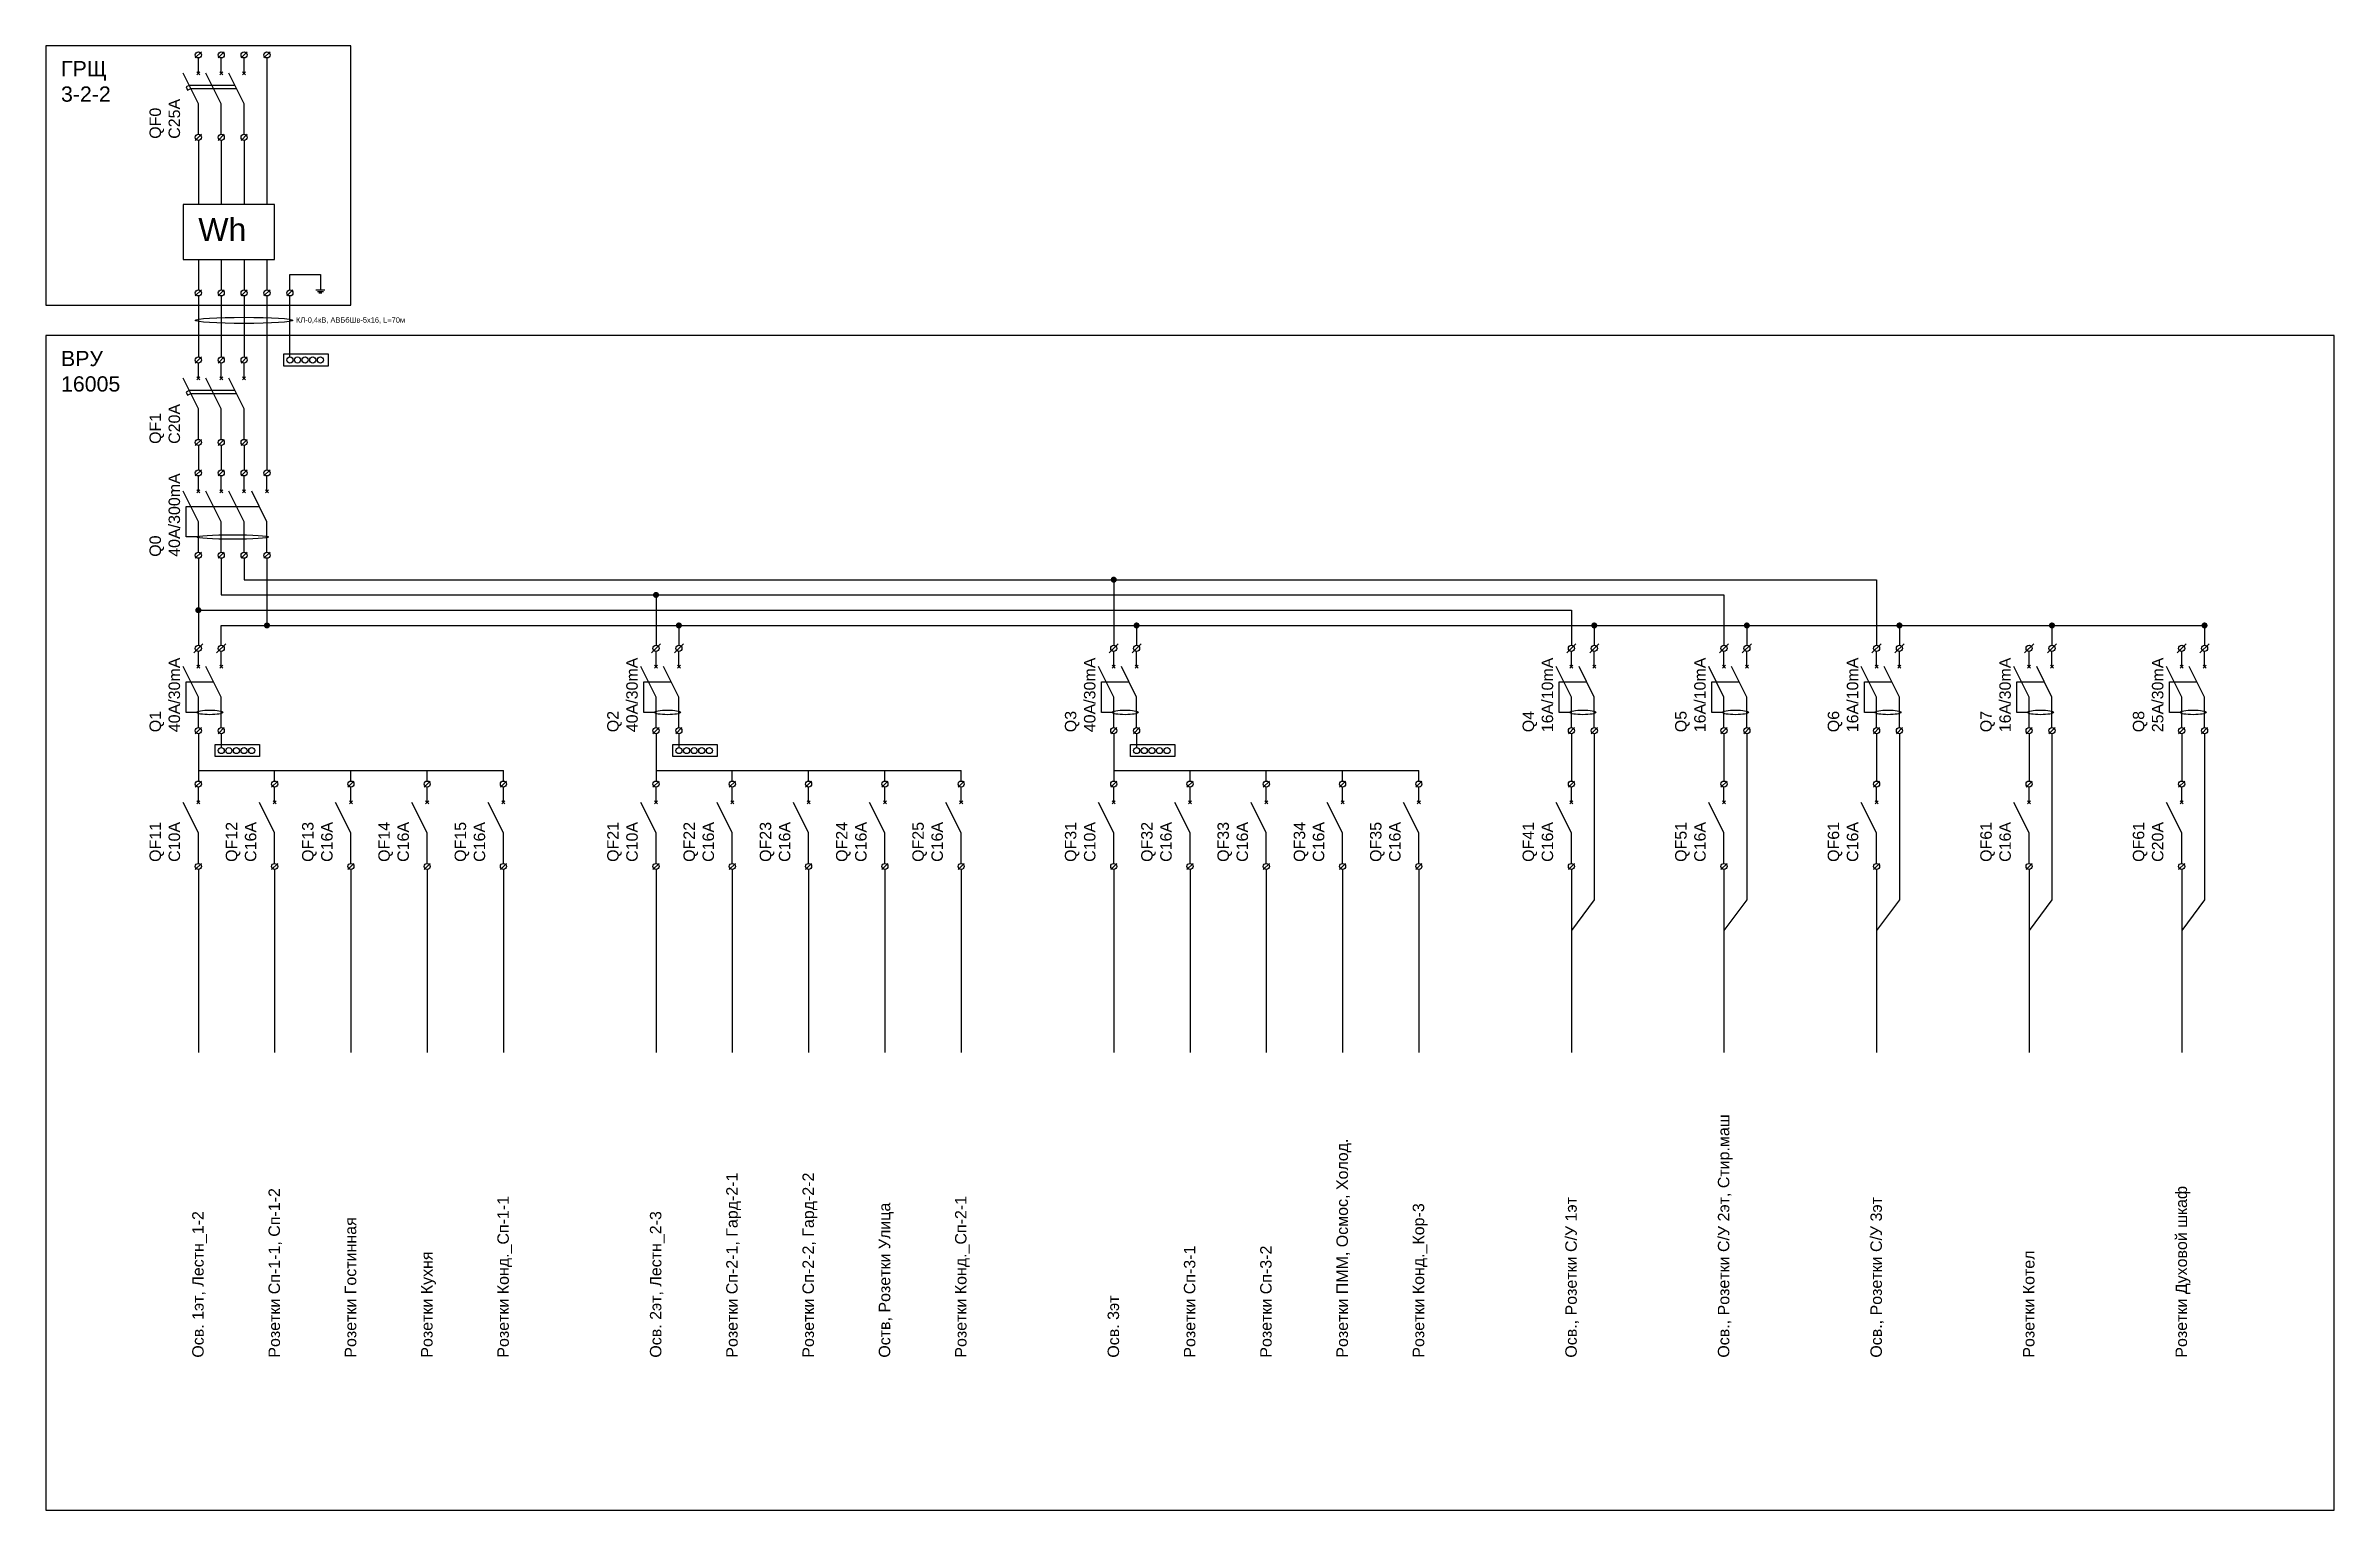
# Model space of a CAD drawing. Header units: millimetres. Extents: x -30052 to 34000, y -8800 to 31005.
# Drawn here: x 19000 to 34000, y 6000 to 15600 of the extents above; entities that cross this region are included whole.
import ezdxf

# ---------------------------------------------------------------- set-up
doc = ezdxf.new("R2010")
doc.units = ezdxf.units.MM
doc.layers.add('Электрика', color=7, linetype='Continuous', lineweight=25, true_color=0x000000)
doc.styles.add('textstyle100', font='')
doc.styles.add('textstyle101', font='')
doc.styles.add('textstyle102', font='')
doc.styles.add('textstyle103', font='')
doc.styles.add('textstyle104', font='')
doc.styles.add('textstyle105', font='')
doc.styles.add('textstyle106', font='')
doc.styles.add('textstyle11', font='')
doc.styles.add('textstyle13', font='')
doc.styles.add('textstyle14', font='')
doc.styles.add('textstyle27', font='')
doc.styles.add('textstyle28', font='')
doc.styles.add('textstyle29', font='')
doc.styles.add('textstyle30', font='')
doc.styles.add('textstyle31', font='')
doc.styles.add('textstyle32', font='')
doc.styles.add('textstyle33', font='')
doc.styles.add('textstyle34', font='')
doc.styles.add('textstyle35', font='')
doc.styles.add('textstyle36', font='')
doc.styles.add('textstyle37', font='')
doc.styles.add('textstyle38', font='')
doc.styles.add('textstyle39', font='')
doc.styles.add('textstyle40', font='')
doc.styles.add('textstyle41', font='')
doc.styles.add('textstyle42', font='')
doc.styles.add('textstyle71', font='')
doc.styles.add('textstyle72', font='')
doc.styles.add('textstyle73', font='')
doc.styles.add('textstyle74', font='')
doc.styles.add('textstyle75', font='')
doc.styles.add('textstyle76', font='')
doc.styles.add('textstyle77', font='')
doc.styles.add('textstyle78', font='')
doc.styles.add('textstyle79', font='')
doc.styles.add('textstyle80', font='')
doc.styles.add('textstyle81', font='')
doc.styles.add('textstyle82', font='')
doc.styles.add('textstyle83', font='')
doc.styles.add('textstyle84', font='')
doc.styles.add('textstyle85', font='')
doc.styles.add('textstyle86', font='')
doc.styles.add('textstyle87', font='')
doc.styles.add('textstyle88', font='')
doc.styles.add('textstyle89', font='')
doc.styles.add('textstyle90', font='')
doc.styles.add('textstyle91', font='')
doc.styles.add('textstyle92', font='')
doc.styles.add('textstyle93', font='')
doc.styles.add('textstyle94', font='')
doc.styles.add('textstyle95', font='')
doc.styles.add('textstyle96', font='')
doc.styles.add('textstyle97', font='')
doc.styles.add('textstyle98', font='')
doc.styles.add('textstyle99', font='')
doc.styles.get('textstyle100').set_extended_font_data('Liberation Sans')
doc.styles.get('textstyle101').set_extended_font_data('Liberation Sans')
doc.styles.get('textstyle102').set_extended_font_data('Liberation Sans')
doc.styles.get('textstyle103').set_extended_font_data('Liberation Sans')
doc.styles.get('textstyle104').set_extended_font_data('Liberation Sans')
doc.styles.get('textstyle105').set_extended_font_data('Liberation Sans')
doc.styles.get('textstyle106').set_extended_font_data('Liberation Sans')
doc.styles.get('textstyle11').set_extended_font_data('Liberation Sans')
doc.styles.get('textstyle13').set_extended_font_data('Liberation Sans')
doc.styles.get('textstyle14').set_extended_font_data('Liberation Sans')
doc.styles.get('textstyle27').set_extended_font_data('Liberation Sans')
doc.styles.get('textstyle28').set_extended_font_data('Liberation Sans')
doc.styles.get('textstyle29').set_extended_font_data('Liberation Sans')
doc.styles.get('textstyle30').set_extended_font_data('Liberation Sans')
doc.styles.get('textstyle31').set_extended_font_data('Liberation Sans')
doc.styles.get('textstyle32').set_extended_font_data('Liberation Sans')
doc.styles.get('textstyle33').set_extended_font_data('Liberation Sans')
doc.styles.get('textstyle34').set_extended_font_data('Liberation Sans')
doc.styles.get('textstyle35').set_extended_font_data('Liberation Sans')
doc.styles.get('textstyle36').set_extended_font_data('Liberation Sans')
doc.styles.get('textstyle37').set_extended_font_data('Liberation Sans')
doc.styles.get('textstyle38').set_extended_font_data('Liberation Sans')
doc.styles.get('textstyle39').set_extended_font_data('Liberation Sans')
doc.styles.get('textstyle40').set_extended_font_data('Liberation Sans')
doc.styles.get('textstyle41').set_extended_font_data('Liberation Sans')
doc.styles.get('textstyle42').set_extended_font_data('Liberation Sans')
doc.styles.get('textstyle71').set_extended_font_data('Liberation Sans')
doc.styles.get('textstyle72').set_extended_font_data('Liberation Sans')
doc.styles.get('textstyle73').set_extended_font_data('Liberation Sans')
doc.styles.get('textstyle74').set_extended_font_data('Liberation Sans')
doc.styles.get('textstyle75').set_extended_font_data('Liberation Sans')
doc.styles.get('textstyle76').set_extended_font_data('Liberation Sans')
doc.styles.get('textstyle77').set_extended_font_data('Liberation Sans')
doc.styles.get('textstyle78').set_extended_font_data('Liberation Sans')
doc.styles.get('textstyle79').set_extended_font_data('Liberation Sans')
doc.styles.get('textstyle80').set_extended_font_data('Liberation Sans')
doc.styles.get('textstyle81').set_extended_font_data('Liberation Sans')
doc.styles.get('textstyle82').set_extended_font_data('Liberation Sans')
doc.styles.get('textstyle83').set_extended_font_data('Liberation Sans')
doc.styles.get('textstyle84').set_extended_font_data('Liberation Sans')
doc.styles.get('textstyle85').set_extended_font_data('Liberation Sans')
doc.styles.get('textstyle86').set_extended_font_data('Liberation Sans')
doc.styles.get('textstyle87').set_extended_font_data('Liberation Sans')
doc.styles.get('textstyle88').set_extended_font_data('Liberation Sans')
doc.styles.get('textstyle89').set_extended_font_data('Liberation Sans')
doc.styles.get('textstyle90').set_extended_font_data('Liberation Sans')
doc.styles.get('textstyle91').set_extended_font_data('Liberation Sans')
doc.styles.get('textstyle92').set_extended_font_data('Liberation Sans')
doc.styles.get('textstyle93').set_extended_font_data('Liberation Sans')
doc.styles.get('textstyle94').set_extended_font_data('Liberation Sans')
doc.styles.get('textstyle95').set_extended_font_data('Liberation Sans')
doc.styles.get('textstyle96').set_extended_font_data('Liberation Sans')
doc.styles.get('textstyle97').set_extended_font_data('Liberation Sans')
doc.styles.get('textstyle98').set_extended_font_data('Liberation Sans')
doc.styles.get('textstyle99').set_extended_font_data('Liberation Sans')

msp = doc.modelspace()

# ---------------------------------------------------------------- texts
at = {"layer": 'Электрика', "attachment_point": 1}
for s, insert, char_height, style in [('ГРЩ\\P3-2-2', (19100, 15500), 100, 'textstyle42'), ('Wh', (20000, 14470), 150, 'textstyle71'), ('КЛ-0,4кВ, АВБбШв-5х16, L=70м', (20640, 13820), 35, 'textstyle40'), ('ВРУ\\P16005', (19100, 13600), 100, 'textstyle39')]:
    msp.add_mtext(s, dxfattribs=dict(at, insert=insert, char_height=char_height, style=style))
at = {"layer": 'Электрика', "char_height": 75, "attachment_point": 1, "rotation": 90}
for s, insert, style in [('QF0\\PC25А', (19680, 14990), 'textstyle73'), ('QF1\\PC20А', (19680, 12990), 'textstyle74'), ('Q0\\P40А/300mA', (19680, 12250), 'textstyle72'), ('Q1\\P40А/30mA', (19680, 11100), 'textstyle93'), ('Q2\\P40А/30mA', (22680, 11100), 'textstyle95'), ('Q3\\P40А/30mA', (25680, 11100), 'textstyle105'), ('Q4\\P16А/10mA', (28680, 11100), 'textstyle86'), ('Q5\\P16А/10mA', (29680, 11100), 'textstyle84'), ('Q6\\P16А/10mA', (30680, 11100), 'textstyle90'), ('Q7\\P16А/30mA', (31680, 11100), 'textstyle35'), ('Q8\\P25А/30mA', (32680, 11100), 'textstyle13'), ('QF11\\PC10А', (19680, 10250), 'textstyle94'), ('QF12\\PC16А', (20180, 10250), 'textstyle91'), ('QF13\\PC16А', (20680, 10250), 'textstyle92'), ('QF14\\PC16А', (21180, 10250), 'textstyle97'), ('QF15\\PC16А', (21680, 10250), 'textstyle98'), ('QF21\\PC10А', (22680, 10250), 'textstyle96'), ('QF22\\PC16А', (23180, 10250), 'textstyle101'), ('QF23\\PC16А', (23680, 10250), 'textstyle102'), ('QF24\\PC16А', (24180, 10250), 'textstyle99'), ('QF25\\PC16А', (24680, 10250), 'textstyle100'), ('QF31\\PC10А', (25680, 10250), 'textstyle106'), ('QF32\\PC16А', (26180, 10250), 'textstyle103'), ('QF33\\PC16А', (26680, 10250), 'textstyle104'), ('QF34\\PC16А', (27180, 10250), 'textstyle77'), ('QF35\\PC16А', (27680, 10250), 'textstyle78'), ('QF41\\PC16А', (28680, 10250), 'textstyle83'), ('QF51\\PC16А', (29680, 10250), 'textstyle89'), ('QF61\\PC16А', (30680, 10250), 'textstyle87'), ('QF61\\PC16А', (31680, 10250), 'textstyle36'), ('QF61\\PC20А', (32680, 10250), 'textstyle14'), ('Осв., Розетки С/У 2эт, Стир.маш', (29960, 7000), 'textstyle29'), ('Розетки ПММ, Осмос, Холод.', (27460, 7000), 'textstyle32'), ('Розетки Сп-1-1, Сп-1-2', (20460, 7000), 'textstyle76'), ('Розетки Сп-2-1, Гард-2-1', (23460, 7000), 'textstyle82'), ('Розетки Сп-2-2, Гард-2-2', (23960, 7000), 'textstyle79'), ('Розетки Духовой шкаф', (32960, 7000), 'textstyle11'), ('Осв. 1эт, Лестн_1-2', (19960, 7000), 'textstyle75'), ('Розетки Конд._Сп-1-1', (21960, 7000), 'textstyle81'), ('Осв. 2эт, Лестн_2-3', (22960, 7000), 'textstyle28'), ('Оств, Розетки Улица', (24460, 7000), 'textstyle31'), ('Розетки Конд._Сп-2-1', (24960, 7000), 'textstyle37'), ('Розетки Конд._Кор-3', (27960, 7000), 'textstyle38'), ('Осв., Розетки С/У 1эт', (28960, 7000), 'textstyle88'), ('Осв., Розетки С/У 3эт', (30960, 7000), 'textstyle30'), ('Розетки Гостинная', (20960, 7000), 'textstyle27'), ('Розетки Кухня', (21460, 7000), 'textstyle34'), ('Розетки Сп-3-1', (26460, 7000), 'textstyle80'), ('Розетки Сп-3-2', (26960, 7000), 'textstyle85'), ('Розетки Котел', (31960, 7000), 'textstyle41'), ('Осв. 3эт', (25960, 7000), 'textstyle33')]:
    msp.add_mtext(s, dxfattribs=dict(at, insert=insert, style=style))

# ---------------------------------------------------------------- blocks, each defined once
blk = doc.blocks.new('АВ_1п')
at = {"layer": 'Электрика'}
for p, q in [((120, 580), (80, 540)), ((90, 450), (110, 430)), ((110, 450), (90, 430)), ((100, 440), (100, 540)), ((100, 240), (0, 440)), ((100, 40), (100, 240)), ((120, 40), (80, 0))]:
    blk.add_line(p, q, dxfattribs=at)
for centre in [(100, 560), (100, 20)]:
    blk.add_circle(centre, 20, dxfattribs=at)
blk = doc.blocks.new('АВ_3п')
at = {"layer": 'Электрика'}
for p, q in [((120, 580), (80, 540)), ((90, 450), (110, 430)), ((110, 450), (90, 430)), ((100, 440), (100, 540)), ((270, 580), (230, 540)), ((240, 450), (260, 430)), ((260, 450), (240, 430)), ((250, 440), (250, 540)), ((420, 580), (380, 540)), ((390, 450), (410, 430)), ((410, 450), (390, 430)), ((400, 440), (400, 540)), ((100, 240), (0, 440)), ((40, 360), (20, 350)), ((20, 350), (30, 330)), ((30, 330), (50, 340)), ((340, 360), (40, 360)), ((50, 340), (350, 340)), ((250, 240), (150, 440)), ((400, 240), (300, 440)), ((100, 40), (100, 240)), ((250, 40), (250, 240)), ((400, 40), (400, 240)), ((120, 40), (80, 0)), ((270, 40), (230, 0)), ((420, 40), (380, 0))]:
    blk.add_line(p, q, dxfattribs=at)
for centre in [(100, 560), (250, 560), (400, 560), (100, 20), (250, 20), (400, 20)]:
    blk.add_circle(centre, 20, dxfattribs=at)
blk = doc.blocks.new('УЗО_1ф')
at = {"layer": 'Электрика'}
for p, q in [((130, 590), (70, 530)), ((90, 450), (110, 430)), ((110, 450), (90, 430)), ((100, 440), (100, 540)), ((280, 590), (220, 530)), ((240, 450), (260, 430)), ((260, 450), (240, 430)), ((250, 440), (250, 540)), ((100, 240), (0, 440)), ((20, 140), (20, 340)), ((20, 340), (200, 340)), ((250, 240), (150, 440)), ((100, 40), (100, 240)), ((250, 40), (250, 240)), ((90, 140), (20, 140)), ((120, 40), (80, 0)), ((270, 40), (230, 0))]:
    blk.add_line(p, q, dxfattribs=at)
for centre in [(100, 560), (250, 560), (100, 20), (250, 20)]:
    blk.add_circle(centre, 20, dxfattribs=at)
blk.add_ellipse((175, 140), major_axis=(-85, 0), ratio=0.176471, dxfattribs=at)
blk = doc.blocks.new('УЗО_3ф')
at = {"layer": 'Электрика'}
for p, q in [((120, 580), (80, 540)), ((90, 450), (110, 430)), ((110, 450), (90, 430)), ((100, 440), (100, 540)), ((270, 580), (230, 540)), ((240, 450), (260, 430)), ((260, 450), (240, 430)), ((250, 440), (250, 540)), ((420, 580), (380, 540)), ((390, 450), (410, 430)), ((410, 450), (390, 430)), ((400, 440), (400, 540)), ((570, 580), (530, 540)), ((540, 450), (560, 430)), ((560, 450), (540, 430)), ((550, 440), (550, 540)), ((100, 240), (0, 440)), ((20, 340), (500, 340)), ((20, 140), (20, 340)), ((250, 240), (150, 440)), ((400, 240), (300, 440)), ((550, 240), (450, 440)), ((100, 40), (100, 240)), ((250, 40), (250, 240)), ((400, 40), (400, 240)), ((550, 40), (550, 240)), ((90, 140), (20, 140)), ((120, 40), (80, 0)), ((270, 40), (230, 0)), ((420, 40), (380, 0)), ((570, 40), (530, 0))]:
    blk.add_line(p, q, dxfattribs=at)
for centre in [(100, 560), (250, 560), (400, 560), (550, 560), (100, 20), (250, 20), (400, 20), (550, 20)]:
    blk.add_circle(centre, 20, dxfattribs=at)
blk.add_ellipse((325, 140), major_axis=(-235, 0), ratio=0.06383, dxfattribs=at)

# ---------------------------------------------------------------- hatches: boundary and pattern name
at = {"layer": 'Электрика', "true_color": 0x008000}
h = msp.add_hatch(color=96, dxfattribs=at)
edge = h.paths.add_edge_path()
edge.add_arc((23000, 12000), 20, 0, 360)
at = {"layer": 'Электрика', "true_color": 0xff0000}
h = msp.add_hatch(color=1, dxfattribs=at)
edge = h.paths.add_edge_path()
edge.add_arc((26000, 12100), 20, 0, 360)
at = {"layer": 'Электрика', "true_color": 0xffff00}
h = msp.add_hatch(color=2, dxfattribs=at)
edge = h.paths.add_edge_path()
edge.add_arc((20000, 11900), 20, 0, 360)
at = {"layer": 'Электрика', "true_color": 0x0000ff}
h = msp.add_hatch(color=5, dxfattribs=at)
edge = h.paths.add_edge_path()
edge.add_arc((20450, 11800), 20, 0, 360)
h = msp.add_hatch(color=5, dxfattribs=at)
edge = h.paths.add_edge_path()
edge.add_arc((23150, 11800), 20, 0, 360)
h = msp.add_hatch(color=5, dxfattribs=at)
edge = h.paths.add_edge_path()
edge.add_arc((26150, 11800), 20, 0, 360)
h = msp.add_hatch(color=5, dxfattribs=at)
edge = h.paths.add_edge_path()
edge.add_arc((29150, 11800), 20, 0, 360)
h = msp.add_hatch(color=5, dxfattribs=at)
edge = h.paths.add_edge_path()
edge.add_arc((30150, 11800), 20, 0, 360)
h = msp.add_hatch(color=5, dxfattribs=at)
edge = h.paths.add_edge_path()
edge.add_arc((31150, 11800), 20, 0, 360)
h = msp.add_hatch(color=5, dxfattribs=at)
edge = h.paths.add_edge_path()
edge.add_arc((32150, 11800), 20, 0, 360)
h = msp.add_hatch(color=5, dxfattribs=at)
edge = h.paths.add_edge_path()
edge.add_arc((33150, 11800), 20, 0, 360)

# ---------------------------------------------------------------- linework, layer by layer
at = {"layer": 'Электрика'}
for p, q in [((20430, 15520), (20470, 15560)), ((20150, 14200), (20150, 14000)), ((20300, 14200), (20300, 14000)), ((20450, 14200), (20450, 14000)), ((20600, 14000), (20600, 14100)), ((20600, 14100), (20800, 14100)), ((20800, 14100), (20800, 14000)), ((19980, 13960), (20020, 14000)), ((20130, 13960), (20170, 14000)), ((20280, 13960), (20320, 14000)), ((20430, 13960), (20470, 14000)), ((20580, 13960), (20620, 14000)), ((20600, 13560), (20600, 13960)), ((20770, 14000), (20830, 14000)), ((20780, 13990), (20820, 13990)), ((20790, 13980), (20810, 13980)), ((29000, 11090), (29000, 10780)), ((30000, 11090), (30000, 10780)), ((31000, 11090), (31000, 10780)), ((32000, 11090), (32000, 10780)), ((33000, 11090), (33000, 10780)), ((20000, 10200), (20000, 9000)), ((20500, 10200), (20500, 9000)), ((21000, 10200), (21000, 9000)), ((21500, 10200), (21500, 9000)), ((22000, 10200), (22000, 9000)), ((23000, 10200), (23000, 9000)), ((23500, 10200), (23500, 9000)), ((24000, 10200), (24000, 9000)), ((24500, 10200), (24500, 9000)), ((25000, 10200), (25000, 9000)), ((26000, 10200), (26000, 9000)), ((26500, 10200), (26500, 9000)), ((27000, 10200), (27000, 9000)), ((27500, 10200), (27500, 9000)), ((28000, 10200), (28000, 9000)), ((29000, 10200), (29000, 9000)), ((30000, 10200), (30000, 9000)), ((31000, 10200), (31000, 9000)), ((32000, 10200), (32000, 9000)), ((33000, 10200), (33000, 9000))]:
    msp.add_line(p, q, dxfattribs=at)
at = {"layer": 'Электрика', "color": 5, "true_color": 0x0000ff}
for p, q in [((20450, 15520), (20450, 14560)), ((20450, 13960), (20449.56907, 12819.99536)), ((20450, 12240), (20450, 11800)), ((20150, 11670), (20150, 11800)), ((20150, 11800), (33150, 11800)), ((23150, 11800), (23150, 11670)), ((26150, 11800), (26150, 11670)), ((29150, 11800), (29150, 11670)), ((30150, 11800), (30150, 11670)), ((31150, 11800), (31150, 11670)), ((32150, 11800), (32150, 11670)), ((33150, 11800), (33150, 11670)), ((20150, 11090), (20150, 11000)), ((23150, 11090), (23150, 11000)), ((26150, 11090), (26150, 11000))]:
    msp.add_line(p, q, dxfattribs=at)
at = {"layer": 'Электрика', "color": 2, "true_color": 0xffff00}
for p, q in [((20000, 14980), (20000, 14560)), ((20000, 14200), (20000, 14000)), ((20000, 13960), (20000, 13560)), ((20000, 12980), (20000, 12820)), ((20000, 12240), (20000, 11670)), ((20000, 11090), (20000, 10780)), ((20000, 10850), (22000, 10850)), ((20500, 10780), (20500, 10850)), ((21000, 10780), (21000, 10850)), ((21500, 10780), (21500, 10850)), ((22000, 10780), (22000, 10850))]:
    msp.add_line(p, q, dxfattribs=at)
at = {"layer": 'Электрика', "color": 96, "true_color": 0x008000}
for p, q in [((20150, 14980), (20150, 14560)), ((20150, 13960), (20150, 13560)), ((20150, 12980), (20150, 12820)), ((23000, 11090), (23000, 10780)), ((23000, 10850), (25000, 10850)), ((23500, 10780), (23500, 10850)), ((24000, 10780), (24000, 10850)), ((24500, 10780), (24500, 10850)), ((25000, 10780), (25000, 10850))]:
    msp.add_line(p, q, dxfattribs=at)
at = {"layer": 'Электрика', "color": 1, "true_color": 0xff0000}
for p, q in [((20300, 14980), (20300, 14560)), ((20300, 13960), (20300, 13560)), ((20300, 12980), (20300, 12820)), ((26000, 11090), (26000, 10780)), ((26000, 10850), (28000, 10850)), ((26500, 10780), (26500, 10850)), ((27000, 10780), (27000, 10850)), ((27500, 10780), (27500, 10850)), ((28000, 10780), (28000, 10850))]:
    msp.add_line(p, q, dxfattribs=at)
at = {"layer": 'Электрика'}
for points in [[(19000, 15600), (19000, 13900), (21000, 13900), (21000, 15600)], [(19900, 14560), (19900, 14200), (20500, 14200), (20500, 14560)], [(19000, 13700), (19000, 6000), (34000, 6000), (34000, 13700)], [(20560, 13500), (20560, 13580), (20850, 13580), (20850, 13500)]]:
    msp.add_lwpolyline(points, close=True, dxfattribs=at)
at = {"layer": 'Электрика', "color": 96, "true_color": 0x008000}
for points in [[(20150, 12240), (20150, 12000), (23000, 12000), (23000, 11670)], [(23000, 12000), (30000, 12000), (30000, 11670)]]:
    msp.add_lwpolyline(points, dxfattribs=at)
at = {"layer": 'Электрика', "color": 1, "true_color": 0xff0000}
for points in [[(20300, 12240), (20300, 12100), (26000, 12100), (26000, 11670)], [(26000, 12100), (31000, 12100), (31000, 11670)]]:
    msp.add_lwpolyline(points, dxfattribs=at)
at = {"layer": 'Электрика', "color": 2, "true_color": 0xffff00}
msp.add_lwpolyline([(20000, 11900), (29000, 11900), (29000, 11670)], dxfattribs=at)
at = {"layer": 'Электрика', "color": 5, "true_color": 0x0000ff}
for points in [[(20110, 10940), (20110, 11020), (20400, 11020), (20400, 10940)], [(23110, 10940), (23110, 11020), (23400, 11020), (23400, 10940)], [(26110, 10940), (26110, 11020), (26400, 11020), (26400, 10940)]]:
    msp.add_lwpolyline(points, close=True, dxfattribs=at)
for points in [[(29150, 11090), (29150, 10001.6446), (29000, 9800)], [(30150, 11090), (30150, 10001.6446), (30000, 9800)], [(31150, 11090), (31150, 10001.6446), (31000, 9800)], [(32150, 11090), (32150, 10001.6446), (32000, 9800)], [(33150, 11090), (33150, 10001.6446), (33000, 9800)]]:
    msp.add_lwpolyline(points, dxfattribs=at)
at = {"layer": 'Электрика'}
for centre in [(20450, 15540), (20000, 13980), (20150, 13980), (20300, 13980), (20450, 13980), (20600, 13980), (20600, 13540), (20650, 13540), (20700, 13540), (20750, 13540), (20800, 13540)]:
    msp.add_circle(centre, 20, dxfattribs=at)
at = {"layer": 'Электрика', "color": 5, "true_color": 0x0000ff}
for centre in [(20150, 10980), (20200, 10980), (20250, 10980), (20300, 10980), (20350, 10980), (23150, 10980), (23200, 10980), (23250, 10980), (23300, 10980), (23350, 10980), (26150, 10980), (26200, 10980), (26250, 10980), (26300, 10980), (26350, 10980)]:
    msp.add_circle(centre, 20, dxfattribs=at)
at = {"layer": 'Электрика'}
msp.add_ellipse((20300, 13800), major_axis=(320, 0), ratio=0.0625, dxfattribs=at)

# ---------------------------------------------------------------- block references
for name, p in [('АВ_3п', (19900, 14980)), ('АВ_3п', (19900, 12980)), ('УЗО_3ф', (19900, 12240)), ('УЗО_1ф', (19900, 11090)), ('УЗО_1ф', (22900, 11090)), ('УЗО_1ф', (25900, 11090)), ('УЗО_1ф', (28900, 11090)), ('УЗО_1ф', (29900, 11090)), ('УЗО_1ф', (30900, 11090)), ('УЗО_1ф', (31900, 11090)), ('УЗО_1ф', (32900, 11090)), ('АВ_1п', (19900, 10200)), ('АВ_1п', (20400, 10200)), ('АВ_1п', (20900, 10200)), ('АВ_1п', (21400, 10200)), ('АВ_1п', (21900, 10200)), ('АВ_1п', (22900, 10200)), ('АВ_1п', (23400, 10200)), ('АВ_1п', (23900, 10200)), ('АВ_1п', (24400, 10200)), ('АВ_1п', (24900, 10200)), ('АВ_1п', (25900, 10200)), ('АВ_1п', (26400, 10200)), ('АВ_1п', (26900, 10200)), ('АВ_1п', (27400, 10200)), ('АВ_1п', (27900, 10200)), ('АВ_1п', (28900, 10200)), ('АВ_1п', (29900, 10200)), ('АВ_1п', (30900, 10200)), ('АВ_1п', (31900, 10200)), ('АВ_1п', (32900, 10200))]:
    msp.add_blockref(name, p, dxfattribs=at)

msp.set_redraw_order([(e.dxf.handle, doc.entitydb.next_handle()) for e in msp.query("TEXT MTEXT ATTDEF DIMENSION ARC_DIMENSION")])  # texts and dimensions are drawn at this point

doc.saveas('drawing.dxf')
